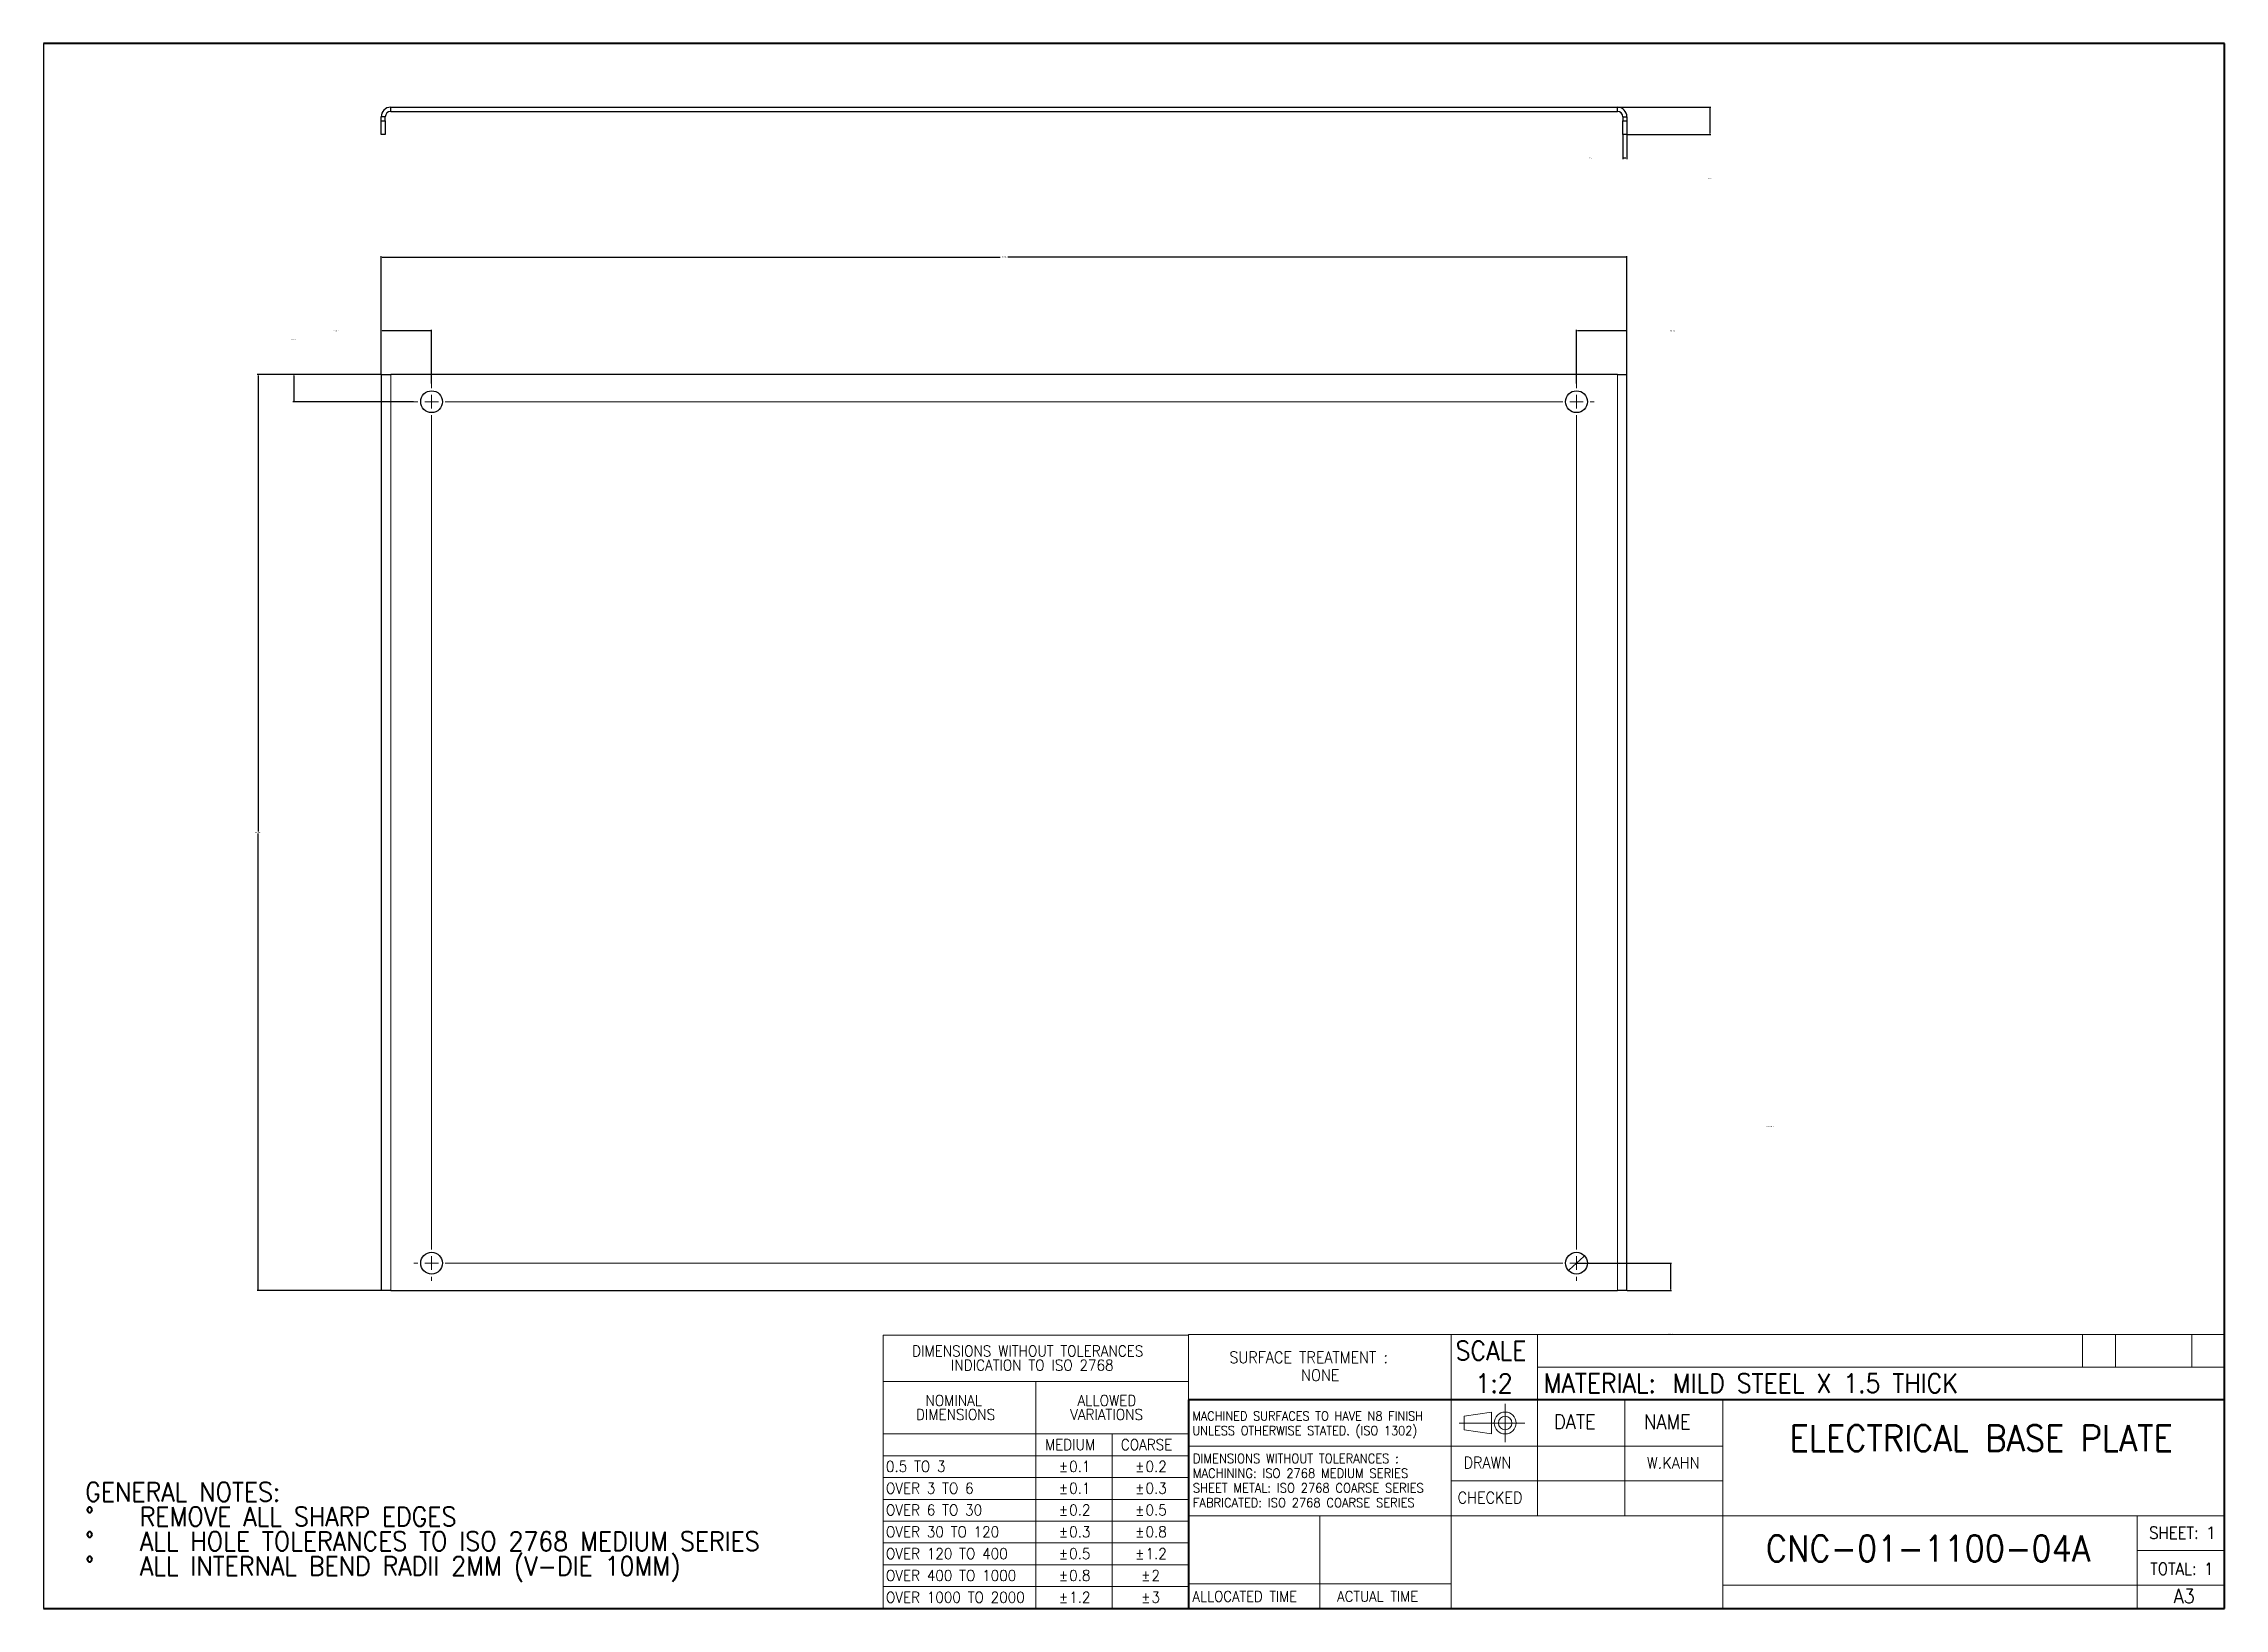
# Model space of a CAD drawing. Header units: millimetres. Extents: x 15 to 1014, y -55 to 292.
# Drawn here: x 15 to 415, y 5 to 292 of the extents above; entities that cross this region are included whole.
import ezdxf

# ---------------------------------------------------------------- set-up
doc = ezdxf.new("R2010")
doc.units = ezdxf.units.MM
doc.header["$PDSIZE"] = -1
doc.linetypes.add('CENTERX2', pattern=[100, 64, -12, 12, -12])
doc.layers.get('0').update_dxf_attribs({"true_color": 0xffffff})
doc.layers.get('Defpoints').update_dxf_attribs({"true_color": 0xffffff})
doc.styles.add('textstyle10', font='standard')
doc.styles.add('textstyle11', font='standard')
doc.styles.add('textstyle12', font='standard')
doc.styles.add('textstyle13', font='standard')
doc.styles.add('textstyle14', font='standard')
doc.styles.add('textstyle15', font='standard')
doc.styles.add('textstyle16', font='standard')
doc.styles.add('textstyle17', font='standard')
doc.styles.add('textstyle18', font='standard')
doc.styles.add('textstyle19', font='standard')
doc.styles.add('textstyle20', font='standard')
doc.styles.add('textstyle21', font='standard')
doc.styles.add('textstyle22', font='standard')
doc.styles.add('textstyle23', font='standard')
doc.styles.add('textstyle24', font='standard')
doc.styles.add('textstyle25', font='standard')
doc.styles.add('textstyle26', font='standard')
doc.styles.add('textstyle27', font='standard')
doc.styles.add('textstyle28', font='standard')
doc.styles.add('textstyle29', font='standard')
doc.styles.add('textstyle3', font='standard')
doc.styles.add('textstyle30', font='standard')
doc.styles.add('textstyle31', font='standard')
doc.styles.add('textstyle32', font='standard')
doc.styles.add('textstyle33', font='standard')
doc.styles.add('textstyle34', font='standard')
doc.styles.add('textstyle35', font='standard')
doc.styles.add('textstyle36', font='standard')
doc.styles.add('textstyle37', font='standard')
doc.styles.add('textstyle38', font='standard')
doc.styles.add('textstyle39', font='standard')
doc.styles.add('textstyle4', font='standard')
doc.styles.add('textstyle40', font='standard')
doc.styles.add('textstyle41', font='standard')
doc.styles.add('textstyle42', font='standard')
doc.styles.add('textstyle43', font='standard')
doc.styles.add('textstyle44', font='standard')
doc.styles.add('textstyle45', font='standard')
doc.styles.add('textstyle46', font='standard')
doc.styles.add('textstyle47', font='standard')
doc.styles.add('textstyle48', font='standard')
doc.styles.add('textstyle49', font='standard')
doc.styles.add('textstyle5', font='standard')
doc.styles.add('textstyle50', font='standard')
doc.styles.add('textstyle51', font='standard')
doc.styles.add('textstyle52', font='standard')
doc.styles.add('textstyle53', font='standard')
doc.styles.add('textstyle54', font='standard')
doc.styles.add('textstyle55', font='standard')
doc.styles.add('textstyle56', font='standard')
doc.styles.add('textstyle57', font='standard')
doc.styles.add('textstyle58', font='standard')
doc.styles.add('textstyle6', font='standard')
doc.styles.add('textstyle67', font='standard')
doc.styles.add('textstyle68', font='standard')
doc.styles.add('textstyle69', font='standard')
doc.styles.add('textstyle7', font='standard')
doc.styles.add('textstyle70', font='standard')
doc.styles.add('textstyle71', font='standard')
doc.styles.add('textstyle72', font='standard')
doc.styles.add('textstyle73', font='standard')
doc.styles.add('textstyle74', font='standard')
doc.styles.add('textstyle75', font='standard')
doc.styles.add('textstyle76', font='standard')
doc.styles.add('textstyle77', font='standard')
doc.styles.add('textstyle78', font='standard')
doc.styles.add('textstyle79', font='standard')
doc.styles.add('textstyle8', font='standard')
doc.styles.add('textstyle80', font='standard')
doc.styles.add('textstyle81', font='standard')
doc.styles.add('textstyle82', font='standard')
doc.styles.add('textstyle83', font='standard')
doc.styles.add('textstyle84', font='standard')
doc.styles.add('textstyle9', font='standard')
doc.dimstyles.new('QCADDimStyle', dxfattribs={"dimtxt": 3.5, "dimasz": 2.5, "dimexe": 1, "dimexo": 0, "dimgap": 1.524, "dimtad": 1, "dimtoh": 1, "dimdec": 4, "dimzin": 0, "dimdsep": 46, "dimtxsty": 'Standard', "dimcen": 0.09, "dimadec": 0, "dimazin": 0, "dimtfac": 1, "dimtdec": 4, "dimtofl": 0, "dimtmove": 0, "dimatfit": 3, "dimfxl": 1, "dimtolj": 1, "dimtzin": 0, "dimarcsym": 0})

msp = doc.modelspace()

# ---------------------------------------------------------------- texts
at = {"color": 7, "linetype": 'Continuous', "lineweight": 0, "true_color": 0xffffff}
for s, insert, char_height, attachment_point, style in [('SURFACE TREATMENT :', (232.490119, 52.101561), 2.11666667, 1, 'textstyle84'), ('SCALE', (273.965171, 54.020619), 3.5, 1, 'textstyle71'), ('NONE', (249.163478, 48.826361), 2.1166667, 2, 'textstyle81'), ('1:2', (281.036881, 48.043968), 3.5, 2, 'textstyle78'), ('MATERIAL:', (290.117584, 48.056384), 3.5, 1, 'textstyle83'), ('MILD STEEL X 1.5 THICK', (313.78354, 48.047651), 3.5, 1, 'textstyle77'), ('DATE', (292.023716, 40.5675), 2.6458333, 1, 'textstyle67'), ('NAME', (308.537838, 40.545678), 2.6458333, 1, 'textstyle68'), ('ELECTRICAL BASE PLATE', (370.37909, 38.612701), 4.7625, 2, 'textstyle73'), ('DRAWN', (275.456094, 32.778786), 2.1166667, 1, 'textstyle69'), ('W.KAHN', (313.913655, 32.760782), 2.1166667, 2, 'textstyle76'), ('CHECKED', (274.362937, 26.373464), 2.1166667, 1, 'textstyle70'), ('CNC-01-1100-04A', (360.634655, 18.383191), 4.7625, 2, 'textstyle72'), ('SHEET: 1', (407.280206, 19.981428), 2.2, 2, 'textstyle74'), ('TOTAL: 1', (407.19834, 13.369964), 2.2, 2, 'textstyle82'), ('ALLOCATED TIME', (225.739376, 8.177712), 1.95, 1, 'textstyle79'), ('ACTUAL TIME', (252.274571, 8.185668), 1.95, 1, 'textstyle80'), ('A3', (407.620344, 8.58756), 2.6458333, 2, 'textstyle75')]:
    msp.add_mtext(s, dxfattribs=dict(at, insert=insert, char_height=char_height, attachment_point=attachment_point, style=style))

# ---------------------------------------------------------------- blocks, each defined once
blk = doc.blocks.new('SW_NOTE_0')
at = {"color": 0, "linetype": 'Continuous', "lineweight": 0, "char_height": 3.5, "attachment_point": 1}
for s, insert, style in [('GENERAL NOTES:', (0, 4.51), 'textstyle3'), ('%%d', (0, -0.01), 'textstyle5'), ('REMOVE ALL SHARP EDGES', (10, -0.01), 'textstyle4'), ('%%d', (0, -4.54), 'textstyle7'), ('ALL HOLE TOLERANCES TO ISO 2768 MEDIUM SERIES', (10, -4.54), 'textstyle6'), ('%%d', (0, -9.07), 'textstyle9'), ('ALL INTERNAL BEND RADII 2MM (V-DIE 10MM)', (10, -9.07), 'textstyle8')]:
    blk.add_mtext(s, dxfattribs=dict(at, insert=insert, style=style))
blk = doc.blocks.new('SW_NOTE_1')
at = {"color": 0, "linetype": 'Continuous', "lineweight": 0, "char_height": 1.7, "attachment_point": 1}
for s, insert, style in [('DIMENSIONS WITHOUT TOLERANCES :', (0, 2.19), 'textstyle10'), ('SHEET METAL: ISO 2768 COARSE SERIES', (0, -3.21), 'textstyle12'), ('MACHINING: ISO 2768 MEDIUM SERIES', (0, -0.51), 'textstyle11'), ('FABRICATED: ISO 2768 COARSE SERIES', (0, -5.91), 'textstyle13')]:
    blk.add_mtext(s, dxfattribs=dict(at, insert=insert, style=style))
blk = doc.blocks.new('SW_NOTE_2')
at = {"color": 0, "linetype": 'Continuous', "lineweight": 0, "char_height": 1.67, "attachment_point": 1}
for s, insert, style in [('MACHINED SURFACES TO HAVE N8 FINISH', (0, 2.15), 'textstyle14'), ('UNLESS OTHERWISE STATED. (ISO 1302)', (0, -0.52), 'textstyle15')]:
    blk.add_mtext(s, dxfattribs=dict(at, insert=insert, style=style))
blk = doc.blocks.new('SW_TABLEANNOTATION_0')
at = {"color": 0, "linetype": 'Continuous', "lineweight": 0}
for p, q in [((0, 0), (0, -50.13)), ((56, 0), (0, 0)), ((56, -50.13), (56, 0)), ((0, -8.5), (56, -8.5)), ((28, -8.5), (28, -50.13)), ((0, -18.12), (56, -18.12)), ((42, -18.12), (42, -50.13)), ((0, -22.13), (56, -22.13)), ((0, -26.13), (56, -26.13)), ((0, -30.13), (56, -30.13)), ((0, -34.12), (56, -34.12)), ((0, -38.13), (56, -38.13)), ((0, -42.13), (56, -42.13)), ((0, -46.13), (56, -46.13)), ((0, -50.13), (56, -50.13))]:
    blk.add_line(p, q, dxfattribs=at)
at = {"color": 0, "linetype": 'Continuous', "lineweight": 0, "char_height": 2, "attachment_point": 1}
for s, insert, style in [('DIMENSIONS WITHOUT TOLERANCES', (5.31, -1.92), 'textstyle16'), ('INDICATION TO ISO 2768', (12.42, -4.51), 'textstyle17'), ('NOMINAL', (7.74, -10.99), 'textstyle18'), ('ALLOWED', (35.64, -10.99), 'textstyle20'), ('DIMENSIONS', (6.01, -13.57), 'textstyle19'), ('VARIATIONS', (34.3, -13.57), 'textstyle21'), ('MEDIUM', (29.67, -19.09), 'textstyle22'), ('COARSE', (43.58, -19.09), 'textstyle23'), ('0.5 TO 3', (0.5, -23.09), 'textstyle24'), ('%%p', (32.2, -23.09), 'textstyle25'), ('0.1', (34.11, -23.09), 'textstyle26'), ('%%p', (46.2, -23.09), 'textstyle27'), ('0.2', (48.11, -23.09), 'textstyle28'), ('OVER 3 TO 6', (0.5, -27.09), 'textstyle29'), ('%%p', (32.2, -27.09), 'textstyle30'), ('0.1', (34.11, -27.09), 'textstyle31'), ('%%p', (46.2, -27.09), 'textstyle32'), ('0.3', (48.11, -27.09), 'textstyle33'), ('OVER 6 TO 30', (0.5, -31.09), 'textstyle34'), ('%%p', (32.2, -31.09), 'textstyle35'), ('0.2', (34.11, -31.09), 'textstyle36'), ('%%p', (46.2, -31.09), 'textstyle37'), ('0.5', (48.11, -31.09), 'textstyle38'), ('OVER 30 TO 120', (0.5, -35.09), 'textstyle39'), ('%%p', (32.2, -35.09), 'textstyle40'), ('0.3', (34.11, -35.09), 'textstyle41'), ('%%p', (46.2, -35.09), 'textstyle42'), ('0.8', (48.11, -35.09), 'textstyle43'), ('OVER 120 TO 400', (0.5, -39.09), 'textstyle44'), ('%%p', (32.2, -39.09), 'textstyle45'), ('0.5', (34.11, -39.09), 'textstyle46'), ('%%p', (46.2, -39.09), 'textstyle47'), ('1.2', (48.11, -39.09), 'textstyle48'), ('OVER 400 TO 1000', (0.5, -43.09), 'textstyle49'), ('%%p', (32.2, -43.09), 'textstyle50'), ('0.8', (34.11, -43.09), 'textstyle51'), ('%%p', (47.31, -43.09), 'textstyle52'), ('2', (49.21, -43.09), 'textstyle53'), ('OVER 1000 TO 2000', (0.5, -47.09), 'textstyle54'), ('%%p', (32.2, -47.09), 'textstyle55'), ('1.2', (34.11, -47.09), 'textstyle56'), ('%%p', (47.31, -47.09), 'textstyle57'), ('3', (49.21, -47.09), 'textstyle58')]:
    blk.add_mtext(s, dxfattribs=dict(at, insert=insert, style=style))
blk = doc.blocks.new('*D27')
at = {"color": 0, "linetype": 'Continuous', "lineweight": -2}
for p, q in [((303.73, 280.33), (320.79, 280.33)), ((320.61, 280.15), (320.61, 275.51)), ((305.48, 275.33), (320.79, 275.33))]:
    blk.add_line(p, q, dxfattribs=at)
at = {"color": 0}
for points in [[(320.64, 280.15), (320.58, 280.15), (320.61, 280.33)], [(320.58, 275.51), (320.64, 275.51), (320.61, 275.33)]]:
    blk.add_solid(points, dxfattribs=at)
at = {"layer": 'Defpoints', "color": 0}
for p in [(303.66, 280.33), (305.41, 275.33), (320.61, 275.33)]:
    blk.add_point(p, dxfattribs=at)
at = {"color": 0, "lineweight": 0, "insert": (320.61, 267.23), "char_height": 0.18, "attachment_point": 5}
blk.add_mtext('\\A1;10.0000', dxfattribs=at)
blk = doc.blocks.new('*D28')
at = {"color": 0, "linetype": 'Continuous', "lineweight": -2}
for p, q in [((304.66, 275.27), (304.66, 270.78)), ((305.41, 275.27), (305.41, 270.78)), ((305.23, 270.96), (304.84, 270.96))]:
    blk.add_line(p, q, dxfattribs=at)
at = {"color": 0}
for points in [[(304.84, 270.99), (304.84, 270.93), (304.66, 270.96)], [(305.23, 270.93), (305.23, 270.99), (305.41, 270.96)]]:
    blk.add_solid(points, dxfattribs=at)
at = {"layer": 'Defpoints', "color": 0}
for p in [(304.66, 275.33), (305.41, 275.33), (304.66, 270.96)]:
    blk.add_point(p, dxfattribs=at)
at = {"color": 0, "lineweight": 0, "insert": (298.7, 270.96), "char_height": 0.18, "attachment_point": 5}
blk.add_mtext('\\A1;1.5000', dxfattribs=at)
blk = doc.blocks.new('*D29')
at = {"color": 0, "linetype": 'Continuous', "lineweight": -2}
for p, q in [((76.91, 231.39), (76.91, 253)), ((77.09, 252.82), (190.46, 252.82)), ((305.23, 252.82), (191.87, 252.82)), ((305.41, 231.39), (305.41, 253))]:
    blk.add_line(p, q, dxfattribs=at)
at = {"color": 0}
for points in [[(77.09, 252.85), (77.09, 252.79), (76.91, 252.82)], [(305.23, 252.79), (305.23, 252.85), (305.41, 252.82)]]:
    blk.add_solid(points, dxfattribs=at)
at = {"layer": 'Defpoints', "color": 0}
for p in [(76.91, 252.82), (76.91, 231.32), (305.41, 231.32)]:
    blk.add_point(p, dxfattribs=at)
at = {"color": 0, "lineweight": 0, "insert": (191.16, 252.82), "char_height": 0.18, "attachment_point": 5}
blk.add_mtext('\\A1;457.0000', dxfattribs=at)
blk = doc.blocks.new('*D30')
at = {"color": 0, "linetype": 'Continuous', "lineweight": -2}
for p, q in [((76.85, 231.32), (54.15, 231.32)), ((54.33, 231.14), (54.33, 147.5)), ((54.33, 63.5), (54.33, 147.14)), ((76.85, 63.32), (54.15, 63.32))]:
    blk.add_line(p, q, dxfattribs=at)
at = {"color": 0}
for points in [[(54.36, 231.14), (54.3, 231.14), (54.33, 231.32)], [(54.3, 63.5), (54.36, 63.5), (54.33, 63.32)]]:
    blk.add_solid(points, dxfattribs=at)
at = {"layer": 'Defpoints', "color": 0}
for p in [(76.91, 231.32), (54.33, 63.32), (76.91, 63.32)]:
    blk.add_point(p, dxfattribs=at)
at = {"color": 0, "lineweight": 0, "insert": (54.33, 147.32), "char_height": 0.18, "attachment_point": 5}
blk.add_mtext('\\A1;336.0000', dxfattribs=at)
blk = doc.blocks.new('*D31')
at = {"color": 0, "linetype": 'Continuous', "lineweight": -2}
for p, q in [((76.91, 231.39), (76.91, 239.5)), ((85.98, 239.32), (77.09, 239.32)), ((86.16, 229.64), (86.16, 239.5))]:
    blk.add_line(p, q, dxfattribs=at)
at = {"color": 0}
for points in [[(77.09, 239.35), (77.09, 239.29), (76.91, 239.32)], [(85.98, 239.29), (85.98, 239.35), (86.16, 239.32)]]:
    blk.add_solid(points, dxfattribs=at)
at = {"layer": 'Defpoints', "color": 0}
for p in [(76.91, 239.32), (76.91, 231.32), (86.16, 229.57)]:
    blk.add_point(p, dxfattribs=at)
at = {"color": 0, "lineweight": 0, "insert": (68.59, 239.32), "char_height": 0.18, "attachment_point": 5}
blk.add_mtext('\\A1;18.5000', dxfattribs=at)
blk = doc.blocks.new('*D32')
at = {"color": 0, "linetype": 'Continuous', "lineweight": -2}
for p, q in [((76.85, 231.32), (60.73, 231.32)), ((60.91, 231.14), (60.91, 226.5)), ((82.85, 226.32), (60.73, 226.32))]:
    blk.add_line(p, q, dxfattribs=at)
at = {"color": 0}
for points in [[(60.94, 231.14), (60.88, 231.14), (60.91, 231.32)], [(60.88, 226.5), (60.94, 226.5), (60.91, 226.32)]]:
    blk.add_solid(points, dxfattribs=at)
at = {"layer": 'Defpoints', "color": 0}
for p in [(76.91, 231.32), (60.91, 226.32), (82.91, 226.32)]:
    blk.add_point(p, dxfattribs=at)
at = {"color": 0, "lineweight": 0, "insert": (60.91, 237.7), "char_height": 0.18, "attachment_point": 5}
blk.add_mtext('\\A1;10.0000', dxfattribs=at)
blk = doc.blocks.new('*D33')
at = {"color": 0, "linetype": 'Continuous', "lineweight": -2}
for p, q in [((296.16, 229.64), (296.16, 239.5)), ((305.23, 239.32), (296.34, 239.32)), ((305.41, 231.39), (305.41, 239.5))]:
    blk.add_line(p, q, dxfattribs=at)
at = {"color": 0}
for points in [[(296.34, 239.35), (296.34, 239.29), (296.16, 239.32)], [(305.23, 239.29), (305.23, 239.35), (305.41, 239.32)]]:
    blk.add_solid(points, dxfattribs=at)
at = {"layer": 'Defpoints', "color": 0}
for p in [(296.16, 239.32), (296.16, 229.57), (305.41, 231.32)]:
    blk.add_point(p, dxfattribs=at)
at = {"color": 0, "lineweight": 0, "insert": (313.73, 239.32), "char_height": 0.18, "attachment_point": 5}
blk.add_mtext('\\A1;18.5000', dxfattribs=at)
blk = doc.blocks.new('*D34')
at = {"color": 0, "linetype": 'Continuous', "lineweight": -2}
for p, q in [((296.23, 68.32), (313.59, 68.32)), ((313.41, 68.14), (313.41, 63.5)), ((305.48, 63.32), (313.59, 63.32))]:
    blk.add_line(p, q, dxfattribs=at)
at = {"color": 0}
for points in [[(313.44, 68.14), (313.38, 68.14), (313.41, 68.32)], [(313.38, 63.5), (313.44, 63.5), (313.41, 63.32)]]:
    blk.add_solid(points, dxfattribs=at)
at = {"layer": 'Defpoints', "color": 0}
for p in [(296.16, 68.32), (305.41, 63.32), (313.41, 63.32)]:
    blk.add_point(p, dxfattribs=at)
at = {"color": 0, "lineweight": 0, "insert": (313.41, 55.32), "char_height": 0.18, "attachment_point": 5}
blk.add_mtext('\\A1;10.0000', dxfattribs=at)
blk = doc.blocks.new('*D35')
at = {"color": 0, "linetype": 'Continuous', "lineweight": -2}
blk.add_line((294.84, 67.07), (297.49, 69.57), dxfattribs=at)
at = {"color": 0}
for points in [[(297.51, 69.55), (297.47, 69.6), (297.62, 69.7)], [(294.82, 67.1), (294.86, 67.05), (294.71, 66.95)]]:
    blk.add_solid(points, dxfattribs=at)
at = {"layer": 'Defpoints', "color": 0}
for p in [(297.62, 69.7), (294.71, 66.95)]:
    blk.add_point(p, dxfattribs=at)
at = {"color": 0, "lineweight": 0, "insert": (331.69, 93.35), "char_height": 0.18, "attachment_point": 5}
blk.add_mtext('\\A1;%%c8.0000 (4X)', dxfattribs=at)
blk = doc.blocks.new('SW_CENTERMARKSYMBOL_0')
at = {"color": 0, "linetype": 'Continuous', "lineweight": 0}
for p, q in [((-2.5, 0), (-3.25, 0)), ((0, 0), (-1.25, 0)), ((0, 2.5), (0, 3.25)), ((0, 0), (0, 1.25)), ((0, 0), (0, -1.25)), ((0, 0), (1.25, 0)), ((2.5, 0), (3.25, 0)), ((0, -2.5), (0, -3.25))]:
    blk.add_line(p, q, dxfattribs=at)
blk = doc.blocks.new('SW_CENTERMARKSYMBOL_1')
at = {"color": 0, "linetype": 'Continuous', "lineweight": 0}
for p, q in [((-2.5, 0), (-3.25, 0)), ((0, 0), (-1.25, 0)), ((0, 2.5), (0, 3.25)), ((0, 0), (0, 1.25)), ((0, 0), (0, -1.25)), ((0, 0), (1.25, 0)), ((2.5, 0), (3.25, 0)), ((0, -2.5), (0, -3.25))]:
    blk.add_line(p, q, dxfattribs=at)
blk = doc.blocks.new('SW_CENTERMARKSYMBOL_2')
at = {"color": 0, "linetype": 'Continuous', "lineweight": 0}
for p, q in [((-2.5, 0), (-3.25, 0)), ((0, 0), (-1.25, 0)), ((0, 2.5), (0, 3.25)), ((0, 0), (0, 1.25)), ((0, 0), (0, -1.25)), ((0, 0), (1.25, 0)), ((2.5, 0), (3.25, 0)), ((0, -2.5), (0, -3.25))]:
    blk.add_line(p, q, dxfattribs=at)
blk = doc.blocks.new('SW_CENTERMARKSYMBOL_3')
at = {"color": 0, "linetype": 'Continuous', "lineweight": 0}
for p, q in [((-2.5, 0), (-3.25, 0)), ((0, 0), (-1.25, 0)), ((0, 2.5), (0, 3.25)), ((0, 0), (0, 1.25)), ((0, 0), (0, -1.25)), ((0, 0), (1.25, 0)), ((2.5, 0), (3.25, 0)), ((0, -2.5), (0, -3.25))]:
    blk.add_line(p, q, dxfattribs=at)
blk = doc.blocks.new('SW_CENTERMARKSYMBOL_4')
at = {"color": 0, "linetype": 'Continuous', "lineweight": 0}
for p, q in [((-2.5, 0), (-3.25, 0)), ((0, 0), (-1.25, 0)), ((0, 2.5), (0, 3.25)), ((0, 0), (0, 1.25)), ((0, 0), (0, -1.25)), ((0, 0), (1.25, 0)), ((2.5, 0), (207.5, 0)), ((210, 0), (208.75, 0)), ((210, 2.5), (210, 3.25)), ((210, 0), (210, 1.25)), ((210, 0), (210, -1.25)), ((210, 0), (211.25, 0)), ((212.5, 0), (213.25, 0)), ((0, -155.5), (0, -2.5)), ((210, -155.5), (210, -2.5)), ((-2.5, -158), (-3.25, -158)), ((0, -158), (-1.25, -158)), ((0, -158), (0, -156.75)), ((0, -158), (0, -159.25)), ((0, -158), (1.25, -158)), ((2.5, -158), (207.5, -158)), ((210, -158), (208.75, -158)), ((210, -158), (210, -156.75)), ((210, -158), (210, -159.25)), ((210, -158), (211.25, -158)), ((212.5, -158), (213.25, -158)), ((0, -160.5), (0, -161.25)), ((210, -160.5), (210, -161.25))]:
    blk.add_line(p, q, dxfattribs=at)

# ---------------------------------------------------------------- dimensions: what is measured, and where the dimension line sits
at = {"color": 7, "linetype": 'Continuous', "lineweight": 0, "true_color": 0xffffff}
for base, p1, p2, angle, picture, middle in [((320.611299, 275.329272), (303.662906, 280.329272), (305.412906, 275.329272), 90, '*D27', (320.611299, 267.228998)), ((76.912906, 252.81678), (305.412906, 231.3237), (76.912906, 231.3237), 0, '*D29', (191.162906, 252.81678)), ((60.912906, 226.3237), (76.912906, 231.3237), (82.912906, 226.3237), 90, '*D32', (60.912906, 237.702867)), ((76.912906, 239.3237), (86.162906, 229.5737), (76.912906, 231.3237), 0, '*D31', (68.594156, 239.3237)), ((296.162906, 239.3237), (305.412906, 231.3237), (296.162906, 229.5737), 0, '*D33', (313.731656, 239.3237)), ((54.330996, 63.3237), (76.912906, 231.3237), (76.912906, 63.3237), 90, '*D30', (54.330996, 147.3237)), ((313.412906, 63.3237), (296.162906, 68.3237), (305.412906, 63.3237), 90, '*D34', (313.412906, 55.3237))]:
    dim = msp.add_linear_dim(base=base, p1=p1, p2=p2, angle=angle, dimstyle='QCADDimStyle', override={"dimtxt": 0.18, "dimasz": 0.18, "dimexe": 0.18, "dimexo": 0.0625, "dimgap": 0.09, "dimtad": 0, "dimtih": 1, "dimlfac": 2, "dimtmove": 2}, dxfattribs=at)
    dim.commit()
    dim.dimension.update_dxf_attribs({"geometry": picture, "text_midpoint": middle, "dimtype": 160})
dim = msp.add_linear_dim(base=(304.662906, 270.963835), p1=(305.412906, 275.329272), p2=(304.662906, 275.329272), dimstyle='QCADDimStyle', override={"dimtxt": 0.18, "dimasz": 0.18, "dimexe": 0.18, "dimexo": 0.0625, "dimgap": 0.09, "dimtad": 0, "dimtih": 1, "dimlfac": 2, "dimtmove": 2}, dxfattribs=at)
dim.commit()
dim.dimension.update_dxf_attribs({"geometry": '*D28', "text_midpoint": (298.699007, 270.963835), "dimtype": 160})
dim = msp.add_diameter_dim_2p(p1=(297.616528, 69.697375), p2=(294.709284, 66.950025), text='<> (4X)', dimstyle='QCADDimStyle', override={"dimtxt": 0.18, "dimasz": 0.18, "dimexe": 0.18, "dimexo": 0.0625, "dimgap": 0.09, "dimtad": 0, "dimtih": 1, "dimlfac": 2, "dimtmove": 2}, dxfattribs=at)
dim.commit()
dim.dimension.update_dxf_attribs({"geometry": '*D35', "text_midpoint": (331.688371, 93.346404), "dimtype": 163})

# ---------------------------------------------------------------- linework, layer by layer
at = {"color": 7, "linetype": 'Continuous', "lineweight": 40, "true_color": 0xffffff}
for p, q in [((415, 292), (15, 292)), ((415, 5), (415, 292)), ((415, 43.25), (225, 43.25)), ((225, 43.25), (225, 5)), ((15, 5), (415, 5))]:
    msp.add_line(p, q, dxfattribs=at)
at = {"color": 7, "linetype": 'Continuous', "lineweight": 30, "true_color": 0xffffff}
for p, q in [((15, 292), (15, 5)), ((78.662909, 279.579272), (78.662909, 280.329272)), ((78.662909, 280.329272), (303.662903, 280.329272)), ((303.662903, 279.579272), (303.662903, 280.329272)), ((77.662907, 278.579272), (76.912909, 278.579272)), ((76.912909, 277.829272), (76.912909, 278.579272)), ((76.912909, 277.829272), (77.662907, 277.829272)), ((76.912909, 275.329272), (76.912909, 277.829272)), ((77.662907, 277.829272), (77.662907, 278.579272)), ((77.662907, 277.829272), (77.662907, 275.329272)), ((78.662909, 279.579272), (303.662903, 279.579272)), ((304.662905, 278.579272), (305.412903, 278.579272)), ((304.662905, 278.579272), (304.662905, 277.829272)), ((304.662905, 277.829272), (305.412903, 277.829272)), ((304.662905, 275.329272), (304.662905, 277.829272)), ((305.412903, 278.579272), (305.412903, 277.829272)), ((305.412903, 277.829272), (305.412903, 275.329272)), ((77.662907, 275.329272), (76.912909, 275.329272)), ((305.412903, 275.329272), (304.662905, 275.329272)), ((76.912909, 231.323699), (76.912909, 63.323701)), ((76.912909, 231.323699), (78.662909, 231.323699)), ((303.662903, 231.323699), (78.662909, 231.323699)), ((303.662903, 231.323699), (305.412903, 231.323699)), ((305.412903, 63.323701), (305.412903, 231.323699)), ((78.662909, 63.323701), (76.912909, 63.323701)), ((78.662909, 63.323701), (303.662903, 63.323701)), ((305.412903, 63.323701), (303.662903, 63.323701))]:
    msp.add_line(p, q, dxfattribs=at)
at = {"color": 8, "linetype": 'Continuous', "lineweight": 0, "true_color": 0x808080}
for p, q in [((78.662909, 231.323699), (78.662909, 63.323701)), ((303.662903, 63.323701), (303.662903, 231.323699))]:
    msp.add_line(p, q, dxfattribs=at)
at = {"color": 7, "linetype": 'Continuous', "lineweight": 0, "true_color": 0xffffff}
for p, q in [((273.2, 55.25), (225, 55.25)), ((225, 55.25), (225, 43.25)), ((273.2, 43.25), (273.2, 55.25)), ((273.2, 55.25), (322, 55.25)), ((289, 55.25), (289, 43.25)), ((322, 55.25), (415, 55.25)), ((389, 55.25), (389, 49.25)), ((395, 55.25), (395, 49.25)), ((409, 55.25), (409, 49.25)), ((289, 49.25), (415, 49.25)), ((225, 43.25), (225, 5)), ((273.2, 43.25), (273.2, 5)), ((275.580391, 40.250897), (280.580391, 41.000897)), ((275.580391, 40.250897), (275.580391, 37.750897)), ((280.580391, 41.000897), (280.580391, 37.000897)), ((289, 43.25), (289, 22)), ((305, 22), (305, 43.25)), ((323, 5), (323, 43.25)), ((275.580391, 37.750897), (280.580391, 37.000897)), ((273.2, 34.75), (225, 34.75)), ((323, 34.75), (273.2, 34.75)), ((323, 28.375), (273.2, 28.375)), ((273.2, 22), (225, 22)), ((249.1, 22), (249.1, 5)), ((323, 22), (273.2, 22)), ((415, 22), (323, 22)), ((399, 5), (399, 22)), ((399, 15.625), (415, 15.625)), ((225, 9.5), (273.2, 9.5)), ((415, 9.25), (323, 9.25))]:
    msp.add_line(p, q, dxfattribs=at)
at = {"color": 7, "linetype": 'CENTERX2', "lineweight": 0, "true_color": 0xffffff}
for p, q in [((283.080391, 35.50004), (283.080391, 42.50004)), ((274.654575, 39), (286.664244, 39))]:
    msp.add_line(p, q, dxfattribs=at)
at = {"color": 7, "linetype": 'Continuous', "lineweight": 30, "true_color": 0xffffff}
for centre in [(86.162906, 226.3237), (296.162906, 226.3237), (86.162906, 68.3237), (296.162906, 68.3237)]:
    msp.add_circle(centre, 2, dxfattribs=at)
at = {"color": 7, "linetype": 'Continuous', "lineweight": 0, "true_color": 0xffffff}
for radius in [2, 1.25]:
    msp.add_circle((283.080391, 39.000897), radius, dxfattribs=at)
at = {"color": 7, "linetype": 'Continuous', "lineweight": 30, "true_color": 0xffffff}
for centre, radius, start, end in [((78.662906, 278.579272), 1.75, 90, 180), ((303.662906, 278.579272), 1.75, 0, 90), ((78.662906, 278.579272), 1, 90, 180), ((303.662906, 278.579272), 1, 0, 90)]:
    msp.add_arc(centre, radius, start, end, dxfattribs=at)

# ---------------------------------------------------------------- block references
at = {"color": 7, "linetype": 'Continuous', "lineweight": 0, "true_color": 0xffffff}
for name, p in [('SW_CENTERMARKSYMBOL_3', (86.162906, 226.3237)), ('SW_CENTERMARKSYMBOL_4', (86.162906, 226.3237)), ('SW_CENTERMARKSYMBOL_0', (296.162906, 226.3237)), ('SW_CENTERMARKSYMBOL_2', (86.162906, 68.3237)), ('SW_CENTERMARKSYMBOL_1', (296.162906, 68.3237)), ('SW_TABLEANNOTATION_0', (169, 55.125)), ('SW_NOTE_2', (225.693594, 38.966703)), ('SW_NOTE_1', (225.800383, 31.151104)), ('SW_NOTE_0', (22.61959, 23.594601))]:
    msp.add_blockref(name, p, dxfattribs=at)

msp.set_redraw_order([(e.dxf.handle, doc.entitydb.next_handle()) for e in msp.query("TEXT MTEXT ATTDEF DIMENSION ARC_DIMENSION")])  # texts and dimensions are drawn at this point

doc.saveas('drawing.dxf')
